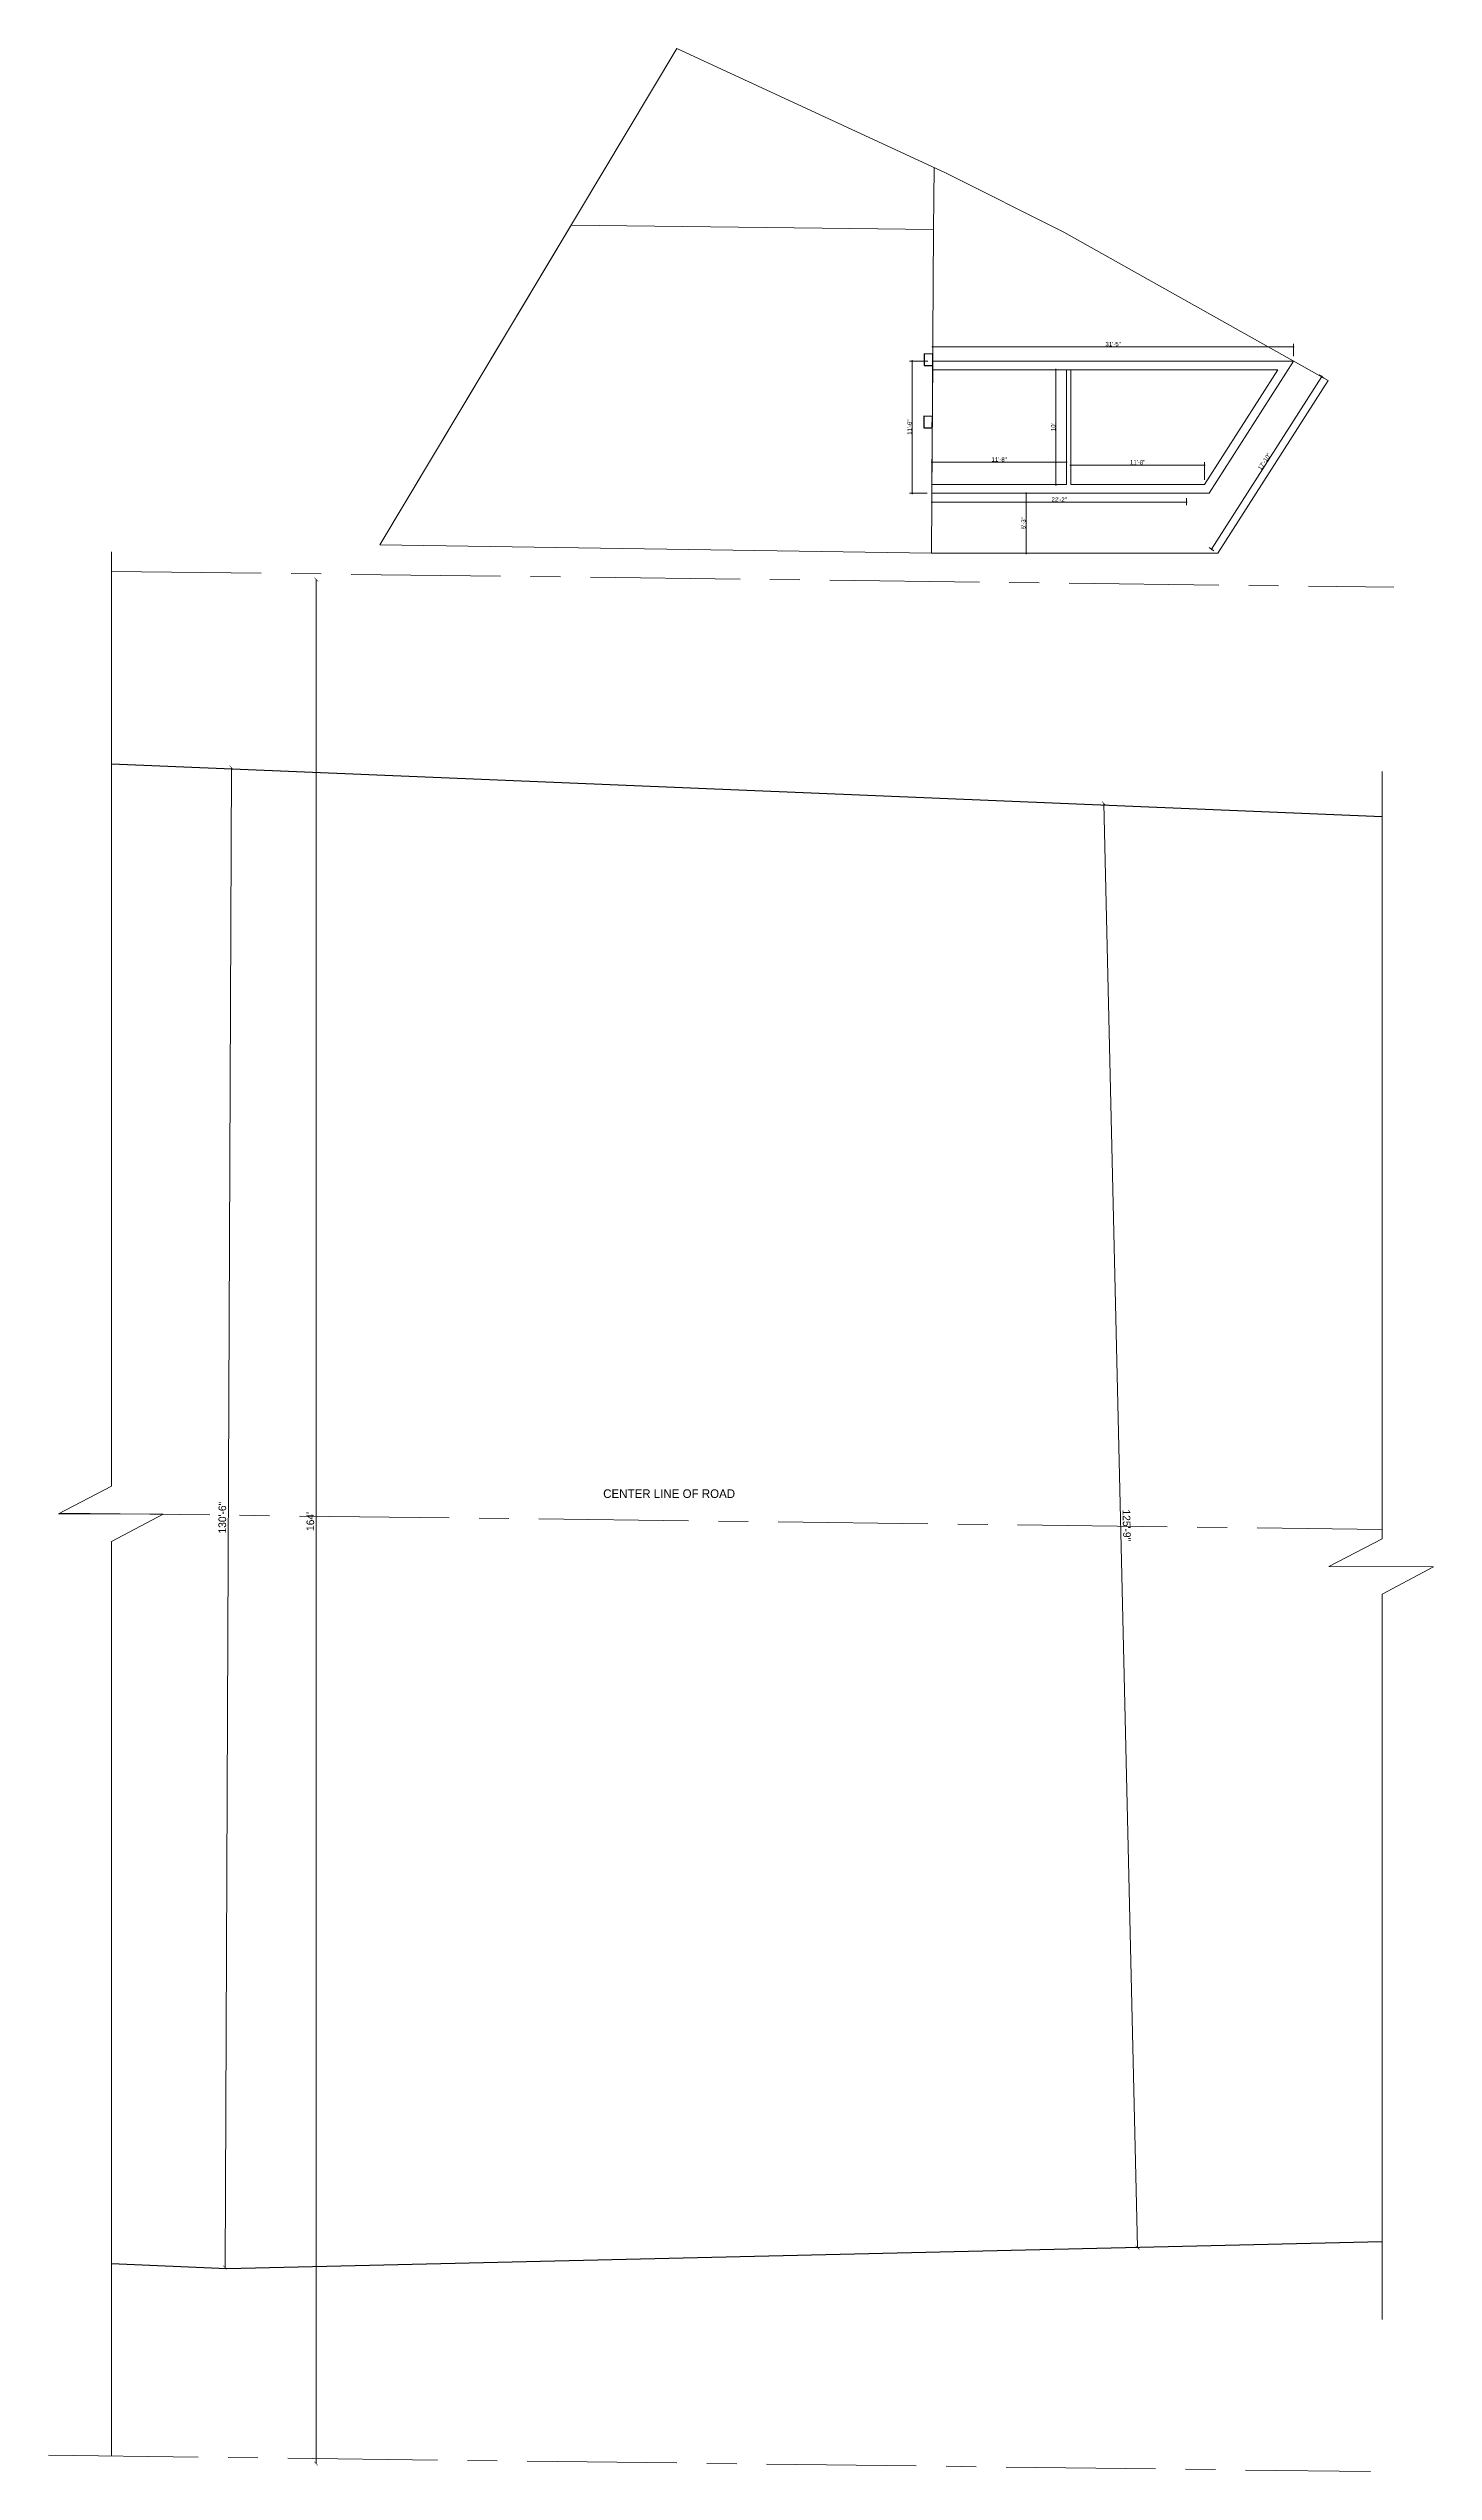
# Model space of a CAD drawing. Header units: inches. Extents: x 4069 to 91030, y -7803 to 12535.
# Drawn here: x 72553 to 73999, y 2858 to 5389 of the extents above; entities that cross this region are included whole.
import ezdxf

# ---------------------------------------------------------------- set-up
doc = ezdxf.new("R2010")
doc.units = ezdxf.units.IN
doc.header["$LTSCALE"] = 5
doc.header["$MEASUREMENT"] = 0
doc.linetypes.add('CENTER', pattern=[2, 1.25, -0.25, 0.25, -0.25])
doc.layers.add('A-WALL', color=7, linetype='Continuous', lineweight=9)
doc.layers.add('DOOR', color=62, linetype='Continuous', lineweight=0)
for name, color, linetype in [('DIM', 5, 'Continuous'), ('TEXT', 6, 'Continuous'), ('WALL', 7, 'Continuous')]:
    doc.layers.add(name, color=color, linetype=linetype)
doc.layers.add('dim line', color=7, linetype='Continuous', lineweight=15, true_color=0xfab2b2)
doc.styles.get("Standard").update_dxf_attribs({"font": 'arial.ttf'})
doc.styles.add('tt', font='stylu.ttf', dxfattribs={"height": 8})
doc.dimstyles.new('Copy(2) of STANDARD', dxfattribs={"dimtxt": 2, "dimasz": 4, "dimexe": 0, "dimexo": 0, "dimgap": 2, "dimtad": 1, "dimdec": 0, "dimzin": 0, "dimdsep": 46, "dimlunit": 3, "dimtxsty": 'tt', "dimblk": 'ARCHTICK', "dimcen": 0.0505, "dimse1": 1, "dimse2": 1, "dimclrd": 5, "dimclre": 5, "dimclrt": 7, "dimadec": 1, "dimazin": 0, "dimtm": 1e-09, "dimtfac": 1, "dimtdec": 0, "dimtofl": 0, "dimtmove": 1, "dimatfit": 3, "dimfxl": 1, "dimtolj": 2, "dimtzin": 0, "dimlwd": 13, "dimarcsym": 0})
doc.dimstyles.new('Standard$0', dxfattribs={"dimtxt": 6, "dimasz": 4, "dimexe": 3, "dimexo": 6, "dimgap": 3, "dimtad": 1, "dimdec": 1, "dimzin": 0, "dimdsep": 46, "dimlunit": 4, "dimtxsty": 'Standard', "dimcen": 0.09, "dimclrd": 6, "dimclre": 6, "dimclrt": 7, "dimadec": 0, "dimazin": 0, "dimtfac": 1, "dimtdec": 1, "dimtix": 1, "dimtofl": 0, "dimtmove": 1, "dimatfit": 3, "dimfxl": 1, "dimtolj": 1, "dimtzin": 0, "dimlwd": 18, "dimlwe": 18, "dimarcsym": 0})

# ---------------------------------------------------------------- blocks, each defined once
blk = doc.blocks.new('_ArchTick')
at = {"color": 0, "linetype": 'ByBlock', "const_width": 0.15}
blk.add_lwpolyline([(-0.5, -0.5), (0.5, 0.5)], dxfattribs=at)
blk = doc.blocks.new('*D1913')
at = {"layer": 'Defpoints', "color": 0, "ltscale": 5, "transparency": 16777216}
for p in [(73287.9, 4834.4), (72832.1, 2866.6), (73263.7, 2866.6)]:
    blk.add_point(p, dxfattribs=at)
at = {"layer": 'DIM', "color": 5, "lineweight": 13, "ltscale": 5, "transparency": 16777216}
blk.add_line((72832.1, 4834.4), (72832.1, 2866.6), dxfattribs=at)
at = {"layer": 'DIM', "color": 5, "lineweight": 13, "ltscale": 5, "transparency": 16777216, "xscale": 4, "yscale": 4, "zscale": 4}
for p, rotation in [((72832.1, 4834.4), 90), ((72832.1, 2866.6), 270)]:
    blk.add_blockref('_ArchTick', p, dxfattribs=dict(at, rotation=rotation))
at = {"layer": 'DIM', "color": 7, "ltscale": 5, "transparency": 16777216, "insert": (72826, 3850.5), "char_height": 8, "attachment_point": 5, "rotation": 90, "style": 'tt'}
blk.add_mtext("\\A2;164'", dxfattribs=at)
blk = doc.blocks.new('*D1912')
at = {"layer": 'Defpoints', "color": 0, "ltscale": 5, "transparency": 16777216}
for p in [(72715.1, 4637.8, -33.3), (72708.4, 3071.4, 1.5), (72737, 3071.2)]:
    blk.add_point(p, dxfattribs=at)
at = {"layer": 'DIM', "color": 5, "lineweight": 13, "ltscale": 5, "transparency": 16777216}
blk.add_line((72743.6, 4637.7), (72737, 3071.2), dxfattribs=at)
at = {"layer": 'DIM', "color": 5, "lineweight": 13, "ltscale": 5, "transparency": 16777216, "xscale": 4, "yscale": 4, "zscale": 4}
for p, rotation in [((72743.6, 4637.7), 89.75798331016011), ((72737, 3071.2), 269.7579833101601)]:
    blk.add_blockref('_ArchTick', p, dxfattribs=dict(at, rotation=rotation))
at = {"layer": 'DIM', "color": 7, "ltscale": 5, "transparency": 16777216, "insert": (72734.1, 3854.5), "char_height": 8, "attachment_point": 5, "rotation": 89.758, "style": 'tt'}
blk.add_mtext('\\A2;130\'-6"', dxfattribs=at)
blk = doc.blocks.new('*D1914')
at = {"layer": 'Defpoints', "color": 0, "ltscale": 5, "transparency": 16777216}
for p in [(73631.3, 4599.9, -52.5), (73666.4, 3091.6, 1.5), (73689.8, 3092.2)]:
    blk.add_point(p, dxfattribs=at)
at = {"layer": 'DIM', "color": 5, "lineweight": 13, "ltscale": 5, "transparency": 16777216}
blk.add_line((73654.7, 4600.4), (73689.8, 3092.2), dxfattribs=at)
at = {"layer": 'DIM', "color": 5, "lineweight": 13, "ltscale": 5, "transparency": 16777216, "xscale": 4, "yscale": 4, "zscale": 4}
for p, rotation in [((73654.7, 4600.4), 91.33313824719244), ((73689.8, 3092.2), 271.3331382471924)]:
    blk.add_blockref('_ArchTick', p, dxfattribs=dict(at, rotation=rotation))
at = {"layer": 'DIM', "color": 7, "ltscale": 5, "transparency": 16777216, "insert": (73678.4, 3846.4), "char_height": 8, "attachment_point": 5, "rotation": 271.3331, "style": 'tt'}
blk.add_mtext('\\A2;125\'-9"', dxfattribs=at)
blk = doc.blocks.new('oblique')
at = {"color": 0, "lineweight": -2}
blk.add_line((0.25, 0.25), (-0.25, -0.25), dxfattribs=at)
at = {"layer": 'dim line', "lineweight": 9}
for p, q in [((-0.4375, 0), (0.4375, 0)), ((0, 0.4375), (0, -0.4375))]:
    blk.add_line(p, q, dxfattribs=at)
blk = doc.blocks.new('*D1915')
at = {"layer": 'A-WALL', "color": 47, "lineweight": 0, "ltscale": 5, "transparency": 16777216}
for p, q in [((73475.1, 4938.3), (73475.1, 4959.8)), ((73615.6, 4938.3), (73615.6, 4959.8))]:
    blk.add_line(p, q, dxfattribs=at)
at = {"layer": 'A-WALL', "color": 33, "lineweight": 0, "ltscale": 5, "transparency": 16777216}
blk.add_line((73475.1, 4956.8), (73615.6, 4956.8), dxfattribs=at)
at = {"layer": 'Defpoints', "color": 0, "ltscale": 5, "transparency": 16777216}
for p in [(73615.6, 4956.8), (73475.1, 4933.3), (73615.6, 4933.3)]:
    blk.add_point(p, dxfattribs=at)
at = {"layer": 'A-WALL', "color": 33, "lineweight": 0, "ltscale": 5, "transparency": 16777216, "xscale": 2, "yscale": 2, "zscale": 2, "rotation": 180}
blk.add_blockref('oblique', (73475.1, 4956.8), dxfattribs=at)
at = {"layer": 'A-WALL', "color": 33, "lineweight": 0, "ltscale": 5, "transparency": 16777216, "xscale": 2, "yscale": 2, "zscale": 2}
blk.add_blockref('oblique', (73615.6, 4956.8), dxfattribs=at)
at = {"layer": 'A-WALL', "color": 7, "ltscale": 5, "transparency": 16777216, "insert": (73545.3, 4959.6), "char_height": 4.5, "attachment_point": 5}
blk.add_mtext('\\A1;11\'-8"', dxfattribs=at)
blk = doc.blocks.new('_OBLIQUE')
at = {"color": 0, "linetype": 'ByBlock'}
blk.add_line((-0.5, -0.5), (0.5, 0.5), dxfattribs=at)
blk = doc.blocks.new('*D1916')
at = {"layer": 'A-WALL', "color": 47, "lineweight": 0, "ltscale": 5, "transparency": 16777216}
for p, q in [((73620.1, 4938.3), (73620.1, 4956.8)), ((73759.7, 4938.3), (73759.7, 4956.8))]:
    blk.add_line(p, q, dxfattribs=at)
at = {"layer": 'A-WALL', "color": 33, "lineweight": 0, "ltscale": 5, "transparency": 16777216}
blk.add_line((73620.1, 4953.8), (73759.7, 4953.8), dxfattribs=at)
at = {"layer": 'Defpoints', "color": 0, "ltscale": 5, "transparency": 16777216}
for p in [(73759.7, 4953.8), (73620.1, 4933.3), (73759.7, 4933.3)]:
    blk.add_point(p, dxfattribs=at)
at = {"layer": 'A-WALL', "color": 33, "lineweight": 0, "ltscale": 5, "transparency": 16777216, "xscale": 2, "yscale": 2, "zscale": 2, "rotation": 180}
blk.add_blockref('oblique', (73620.1, 4953.8), dxfattribs=at)
at = {"layer": 'A-WALL', "color": 33, "lineweight": 0, "ltscale": 5, "transparency": 16777216, "xscale": 2, "yscale": 2, "zscale": 2}
blk.add_blockref('oblique', (73759.7, 4953.8), dxfattribs=at)
at = {"layer": 'A-WALL', "color": 7, "ltscale": 5, "transparency": 16777216, "insert": (73689.9, 4956.6), "char_height": 4.5, "attachment_point": 5}
blk.add_mtext('\\A1;11\'-8"', dxfattribs=at)
blk = doc.blocks.new('*D1917')
at = {"layer": 'A-WALL', "color": 47, "lineweight": 0, "ltscale": 5, "transparency": 16777216}
for p, q in [((73610.6, 5053.3), (73601.6, 5053.3)), ((73610.6, 4933.3), (73601.6, 4933.3))]:
    blk.add_line(p, q, dxfattribs=at)
at = {"layer": 'A-WALL', "color": 33, "lineweight": 0, "ltscale": 5, "transparency": 16777216}
blk.add_line((73604.6, 4933.3), (73604.6, 5053.3), dxfattribs=at)
at = {"layer": 'Defpoints', "color": 0, "ltscale": 5, "transparency": 16777216}
for p in [(73604.6, 5053.3), (73615.6, 5053.3), (73615.6, 4933.3)]:
    blk.add_point(p, dxfattribs=at)
at = {"layer": 'A-WALL', "color": 33, "lineweight": 0, "ltscale": 5, "transparency": 16777216, "xscale": 2, "yscale": 2, "zscale": 2}
for p, rotation in [((73604.6, 5053.3), 90), ((73604.6, 4933.3), 270)]:
    blk.add_blockref('oblique', p, dxfattribs=dict(at, rotation=rotation))
at = {"layer": 'A-WALL', "color": 7, "ltscale": 5, "transparency": 16777216, "insert": (73601.8, 4993.3), "char_height": 4.5, "attachment_point": 5, "rotation": 90}
blk.add_mtext("\\A1;10'", dxfattribs=at)
blk = doc.blocks.new('*D1921')
at = {"layer": 'A-WALL', "color": 47, "lineweight": 0, "ltscale": 5, "transparency": 16777216}
for p, q in [((73475, 4919.3), (73475, 4912)), ((73740.9, 4919.3), (73740.9, 4912))]:
    blk.add_line(p, q, dxfattribs=at)
at = {"layer": 'A-WALL', "color": 33, "lineweight": 0, "ltscale": 5, "transparency": 16777216}
blk.add_line((73475, 4915), (73740.9, 4915), dxfattribs=at)
at = {"layer": 'Defpoints', "color": 0, "ltscale": 5, "transparency": 16777216}
for p in [(73475, 4924.3, -58.2), (73740.9, 4924.3, -58.2), (73740.9, 4915)]:
    blk.add_point(p, dxfattribs=at)
at = {"layer": 'A-WALL', "color": 33, "lineweight": 0, "ltscale": 5, "transparency": 16777216, "xscale": 2, "yscale": 2, "zscale": 2, "rotation": 180}
blk.add_blockref('oblique', (73475, 4915), dxfattribs=at)
at = {"layer": 'A-WALL', "color": 33, "lineweight": 0, "ltscale": 5, "transparency": 16777216, "xscale": 2, "yscale": 2, "zscale": 2}
blk.add_blockref('oblique', (73740.9, 4915), dxfattribs=at)
at = {"layer": 'A-WALL', "color": 7, "ltscale": 5, "transparency": 16777216, "insert": (73608, 4917.7), "char_height": 4.5, "attachment_point": 5}
blk.add_mtext('\\A1;22\'-2"', dxfattribs=at)
blk = doc.blocks.new('*D1922')
at = {"layer": 'A-WALL', "color": 47, "lineweight": 0, "ltscale": 5, "transparency": 16777216}
for p, q in [((73475.9, 5067.3), (73475.9, 5080.3)), ((73852.6, 5067.3), (73852.6, 5080.3))]:
    blk.add_line(p, q, dxfattribs=at)
at = {"layer": 'A-WALL', "color": 33, "lineweight": 0, "ltscale": 5, "transparency": 16777216}
blk.add_line((73852.6, 5077.3), (73475.9, 5077.3), dxfattribs=at)
at = {"layer": 'Defpoints', "color": 0, "ltscale": 5, "transparency": 16777216}
for p in [(73475.9, 5077.3), (73475.9, 5062.3), (73852.6, 5062.3)]:
    blk.add_point(p, dxfattribs=at)
at = {"layer": 'A-WALL', "color": 33, "lineweight": 0, "ltscale": 5, "transparency": 16777216, "xscale": 2, "yscale": 2, "zscale": 2, "rotation": 180}
blk.add_blockref('oblique', (73475.9, 5077.3), dxfattribs=at)
at = {"layer": 'A-WALL', "color": 33, "lineweight": 0, "ltscale": 5, "transparency": 16777216, "xscale": 2, "yscale": 2, "zscale": 2}
blk.add_blockref('oblique', (73852.6, 5077.3), dxfattribs=at)
at = {"layer": 'A-WALL', "color": 7, "ltscale": 5, "transparency": 16777216, "insert": (73664.3, 5080.1), "char_height": 4.5, "attachment_point": 5}
blk.add_mtext('\\A1;31\'-5"', dxfattribs=at)
blk = doc.blocks.new('*D1924')
at = {"layer": 'A-WALL', "color": 47, "lineweight": 0, "ltscale": 5, "transparency": 16777216}
for p, q in [((73470.9, 5062.3), (73451.5, 5062.3)), ((73470, 4924.3), (73451.5, 4924.3))]:
    blk.add_line(p, q, dxfattribs=at)
at = {"layer": 'A-WALL', "color": 33, "lineweight": 0, "ltscale": 5, "transparency": 16777216}
blk.add_line((73454.5, 5062.3), (73454.5, 4924.3), dxfattribs=at)
at = {"layer": 'Defpoints', "color": 0, "ltscale": 5, "transparency": 16777216}
for p in [(73475.9, 5062.3), (73454.5, 4924.3), (73475, 4924.3)]:
    blk.add_point(p, dxfattribs=at)
at = {"layer": 'A-WALL', "color": 33, "lineweight": 0, "ltscale": 5, "transparency": 16777216, "xscale": 2, "yscale": 2, "zscale": 2}
for p, rotation in [((73454.5, 5062.3), 90), ((73454.5, 4924.3), 270)]:
    blk.add_blockref('oblique', p, dxfattribs=dict(at, rotation=rotation))
at = {"layer": 'A-WALL', "color": 7, "ltscale": 5, "transparency": 16777216, "insert": (73451.7, 4993.3), "char_height": 4.5, "attachment_point": 5, "rotation": 90}
blk.add_mtext('\\A1;11\'-6"', dxfattribs=at)
blk = doc.blocks.new('*D1938')
at = {"layer": 'A-WALL', "color": 33, "lineweight": 0, "ltscale": 5, "transparency": 16777216}
blk.add_line((73767.1, 4865.9), (73882.1, 5046.2), dxfattribs=at)
at = {"layer": 'A-WALL', "color": 47, "lineweight": 0, "ltscale": 5, "transparency": 16777216}
for p, q in [((73884.5, 5044.6), (73879.6, 5047.8)), ((73769.6, 4864.3), (73764.6, 4867.5))]:
    blk.add_line(p, q, dxfattribs=at)
at = {"layer": 'Defpoints', "color": 0, "ltscale": 5, "transparency": 16777216}
for p in [(73882.1, 5046.2), (73888.8, 5042, -58.2), (73773.8, 4861.6, -58.2)]:
    blk.add_point(p, dxfattribs=at)
at = {"layer": 'A-WALL', "color": 33, "lineweight": 0, "ltscale": 5, "transparency": 16777216, "xscale": 2, "yscale": 2, "zscale": 2}
for p, rotation in [((73882.1, 5046.2), 57.48404716701929), ((73767.1, 4865.9), 237.4840471670193)]:
    blk.add_blockref('oblique', p, dxfattribs=dict(at, rotation=rotation))
at = {"layer": 'A-WALL', "color": 7, "ltscale": 5, "transparency": 16777216, "insert": (73822.2, 4957.5), "char_height": 4.5, "attachment_point": 5, "rotation": 57.484}
blk.add_mtext('\\A1;17\'-10"', dxfattribs=at)
blk = doc.blocks.new('*D1939')
at = {"layer": 'A-WALL', "color": 47, "lineweight": 0, "ltscale": 5, "transparency": 16777216}
for p, q in [((73603, 4924.3), (73570.4, 4924.3)), ((73603, 4861.6), (73570.4, 4861.6))]:
    blk.add_line(p, q, dxfattribs=at)
at = {"layer": 'A-WALL', "color": 33, "lineweight": 0, "ltscale": 5, "transparency": 16777216}
blk.add_line((73573.4, 4924.3), (73573.4, 4861.6), dxfattribs=at)
at = {"layer": 'Defpoints', "color": 0, "ltscale": 5, "transparency": 16777216}
for p in [(73608, 4924.3, -58.2), (73573.4, 4861.6), (73608, 4861.6, -58.2)]:
    blk.add_point(p, dxfattribs=at)
at = {"layer": 'A-WALL', "color": 33, "lineweight": 0, "ltscale": 5, "transparency": 16777216, "xscale": 2, "yscale": 2, "zscale": 2}
for p, rotation in [((73573.4, 4924.3), 90), ((73573.4, 4861.6), 270)]:
    blk.add_blockref('oblique', p, dxfattribs=dict(at, rotation=rotation))
at = {"layer": 'A-WALL', "color": 7, "ltscale": 5, "transparency": 16777216, "insert": (73570.6, 4893), "char_height": 4.5, "attachment_point": 5, "rotation": 90}
blk.add_mtext('\\A1;5\'-3"', dxfattribs=at)

msp = doc.modelspace()

# ---------------------------------------------------------------- linework, layer by layer
for p, q in [((72618.46, 4641.84, -31.28), (73945.21, 4586.87, -59.12)), ((73945.21, 3098.13, 1.52), (72738.81, 3070.05, 1.52)), ((72738.81, 3070.05, 1.52), (72618.46, 3075.22, 1.52))]:
    msp.add_line(p, q)
at = {"layer": 'A-WALL', "ltscale": 5}
for p, q in [((73476.84, 5199.62, -58.17), (73477.26, 5264.53, -58.17)), ((73475.94, 5062.28, -58.17), (73475.04, 4924.28, -58.17)), ((73836.17, 5053.28), (73475.92, 5053.28)), ((73615.55, 4933.28), (73615.55, 5053.28)), ((73620.05, 4933.28), (73620.05, 5053.28)), ((73759.68, 4933.28), (73836.17, 5053.28)), ((73773.8, 4861.63, -58.17), (73888.76, 5041.96, -58.17)), ((73475.02, 4924.28, -58.17), (73740.9, 4924.28, -58.17)), ((73475.1, 4933.28), (73615.55, 4933.28)), ((73620.05, 4933.28), (73759.68, 4933.28)), ((73474.63, 4861.63, -58.17), (73773.8, 4861.63, -58.17))]:
    msp.add_line(p, q, dxfattribs=at)
at = {"layer": 'A-WALL', "linetype": 'CENTER', "ltscale": 25}
for p, q in [((72618.46, 4842.67), (73957.33, 4826.18)), ((72564.64, 3859.26), (73945.21, 3842.25)), ((72552.52, 2875.33), (73933.09, 2858.32))]:
    msp.add_line(p, q, dxfattribs=at)
at = {"layer": 'A-WALL', "ltscale": 5, "elevation": -58.17}
msp.add_lwpolyline([(73208.82, 5388.81), (72898.7, 4870.27), (73474.63, 4861.63), (73773.8, 4861.63), (73888.76, 5041.96), (73612.66, 5197.03), (73489.3, 5258.96)], close=True, dxfattribs=at)
at = {"layer": 'A-WALL', "ltscale": 5}
msp.add_lwpolyline([(73852.58, 5062.28), (73475.94, 5062.28), (73475.04, 4924.28), (73764.61, 4924.28)], close=True, dxfattribs=at)
at = {"layer": 'A-WALL', "linetype": 'Continuous', "ltscale": 5}
for points, elevation in [([(72618.46, 4863.14), (72618.46, 3887.27), (72562.87, 3858.34), (72672.13, 3858.09), (72618.46, 3829.48), (72618.46, 2874.52)], -31.28), ([(73945.21, 4633.72), (73945.21, 3832.3), (73889.62, 3803.36), (73998.88, 3803.11), (73945.21, 3774.5), (73945.21, 3017.07)], -59.12)]:
    msp.add_lwpolyline(points, dxfattribs=dict(at, elevation=elevation))
at = {"layer": 'DOOR', "lineweight": 13, "elevation": -58.17}
msp.add_lwpolyline([(72898.7, 4870.27), (73474.63, 4861.63), (73476.84, 5199.62), (73098.36, 5204.12)], close=True, dxfattribs=at)
at = {"layer": 'WALL', "color": 2, "linetype": 'ByBlock', "ltscale": 5, "elevation": -58.17}
for points in [[(73466.99, 5069.73), (73466.91, 5057.73), (73475.91, 5057.62), (73475.99, 5069.62)], [(73466.56, 5004.73), (73466.49, 4992.73), (73475.49, 4992.62), (73475.56, 5004.62)]]:
    msp.add_lwpolyline(points, close=True, dxfattribs=at)

# ---------------------------------------------------------------- texts
at = {"layer": 'TEXT', "lineweight": 70, "style": 'tt'}
msp.add_text('CENTER LINE OF ROAD ', height=9, dxfattribs=at).set_placement((73131.79, 3875.06, -58.17))

# ---------------------------------------------------------------- dimensions: what is measured, and where the dimension line sits
at = {"layer": 'A-WALL', "ltscale": 5}
for base, p1, p2, picture, middle in [((73454.51, 4924.28), (73475.94, 5062.28), (73475.04, 4924.28), '*D1924', (73451.71, 4993.28)), ((73604.64, 5053.28), (73615.55, 4933.28), (73615.55, 5053.28), '*D1917', (73601.84, 4993.28)), ((73573.37, 4861.63), (73607.96, 4924.28, -58.17), (73607.96, 4861.63, -58.17), '*D1939', (73570.57, 4892.95))]:
    dim = msp.add_linear_dim(base=base, p1=p1, p2=p2, angle=90, dimstyle='Standard$0', override={"dimtxt": 4.5, "dimasz": 2, "dimexo": 5, "dimgap": 0.5, "dimdec": 0, "dimzin": 12, "dimpost": '\\X', "dimblk": 'oblique', "dimcen": 3, "dimclrd": 33, "dimclre": 47, "dimtfac": 0.5, "dimtdec": 0, "dimfxl": 3, "dimlwd": 0, "dimlwe": 0}, dxfattribs=at)
    dim.commit()
    dim.dimension.update_dxf_attribs({"geometry": picture, "text_midpoint": middle})
for base, p1, p2, picture, middle in [((73475.94, 5077.26), (73852.58, 5062.28), (73475.94, 5062.28), '*D1922', (73664.26, 5080.06)), ((73615.55, 4956.76), (73475.1, 4933.28), (73615.55, 4933.28), '*D1915', (73545.32, 4959.55)), ((73759.68, 4953.79), (73620.05, 4933.28), (73759.68, 4933.28), '*D1916', (73689.87, 4956.59)), ((73740.9, 4914.96), (73475.02, 4924.28, -58.17), (73740.9, 4924.28, -58.17), '*D1921', (73607.96, 4917.72))]:
    dim = msp.add_linear_dim(base=base, p1=p1, p2=p2, dimstyle='Standard$0', override={"dimtxt": 4.5, "dimasz": 2, "dimexo": 5, "dimgap": 0.5, "dimdec": 0, "dimzin": 12, "dimpost": '\\X', "dimblk": 'oblique', "dimcen": 3, "dimclrd": 33, "dimclre": 47, "dimtfac": 0.5, "dimtdec": 0, "dimfxl": 3, "dimlwd": 0, "dimlwe": 0}, dxfattribs=at)
    dim.commit()
    dim.dimension.update_dxf_attribs({"geometry": picture, "text_midpoint": middle})
dim = msp.add_aligned_dim(p1=(73773.8, 4861.63, -58.17), p2=(73888.76, 5041.96, -58.17), distance=7.91, dimstyle='Standard$0', override={"dimtxt": 4.5, "dimasz": 2, "dimexo": 5, "dimgap": 0.5, "dimdec": 0, "dimzin": 12, "dimpost": '\\X', "dimblk": 'oblique', "dimcen": 3, "dimclrd": 33, "dimclre": 47, "dimtfac": 0.5, "dimtdec": 0, "dimfxl": 3, "dimlwd": 0, "dimlwe": 0}, dxfattribs=at)
dim.commit()
dim.dimension.update_dxf_attribs({"geometry": '*D1938', "text_midpoint": (73822.25, 4957.55)})
at = {"layer": 'DIM', "ltscale": 5}
dim = msp.add_linear_dim(base=(72832.13, 2866.57), p1=(73287.89, 4834.42), p2=(73263.65, 2866.57), angle=90, dimstyle='Copy(2) of STANDARD', dxfattribs=at)
dim.commit()
dim.dimension.update_dxf_attribs({"geometry": '*D1913', "text_midpoint": (72825.95, 3850.5)})
for p1, p2, distance, picture, middle in [((72715.05, 4637.84, -33.31), (72708.44, 3071.36, 1.52), 28.53, '*D1912', (72734.1, 3854.5)), ((73631.32, 4599.87, -52.54), (73666.42, 3091.64, 1.52), 23.4, '*D1914', (73678.43, 3846.45))]:
    dim = msp.add_aligned_dim(p1=p1, p2=p2, distance=distance, dimstyle='Copy(2) of STANDARD', dxfattribs=at)
    dim.commit()
    dim.dimension.update_dxf_attribs({"geometry": picture, "text_midpoint": middle})

doc.saveas('drawing.dxf')
